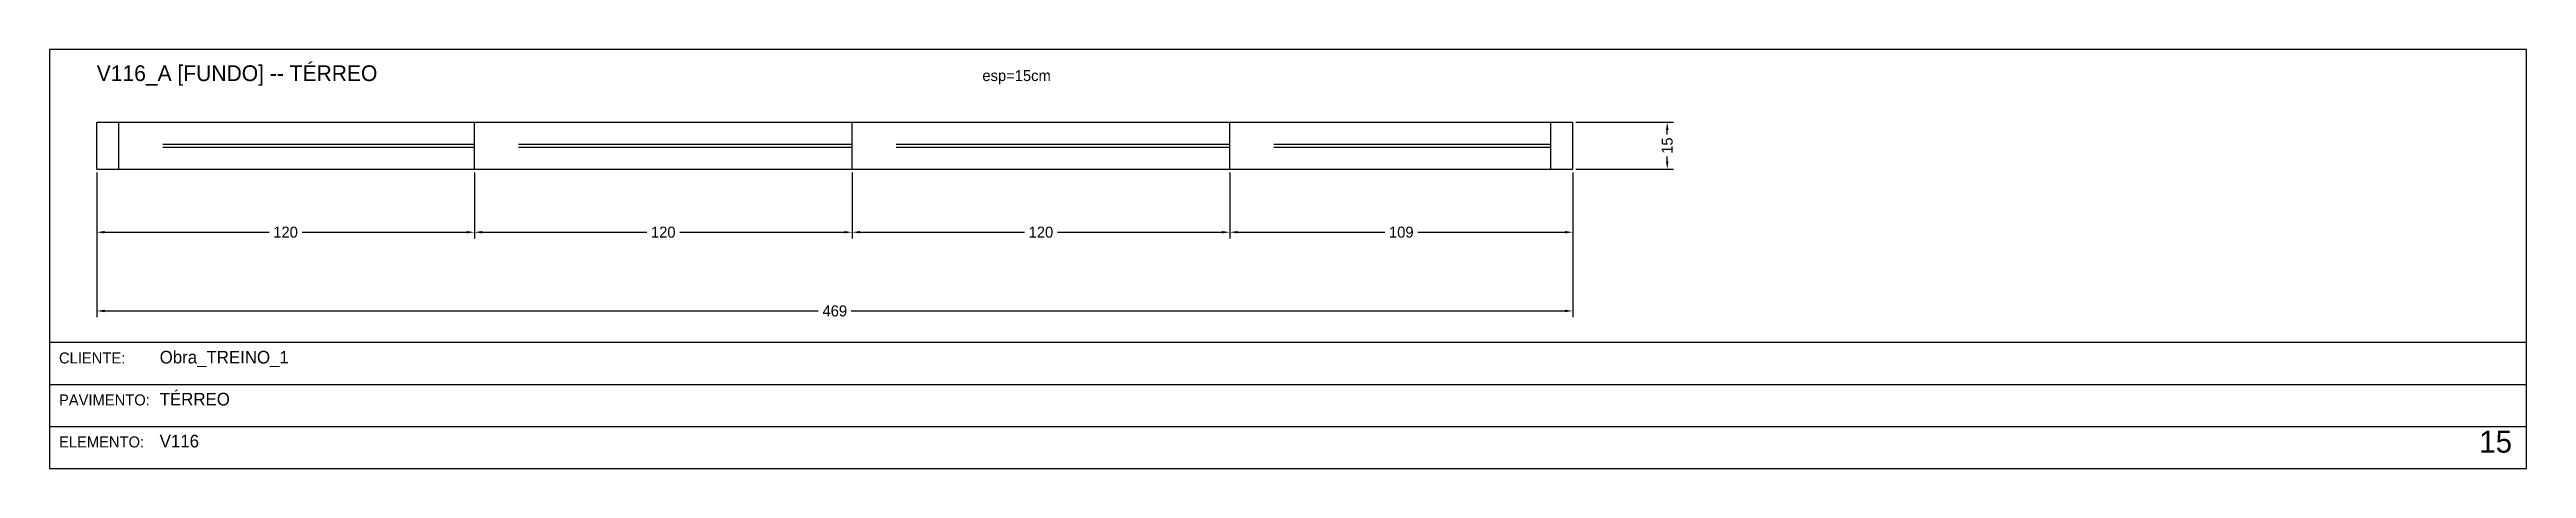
# Model space of a CAD drawing. Header units: metres. Extents: x 0 to 3208, y -1382 to -20.
# Drawn here: x 1614 to 2401, y -612 to -479 of the extents above; entities that cross this region are included whole.
import ezdxf

# ---------------------------------------------------------------- set-up
doc = ezdxf.new("R2010")
doc.units = ezdxf.units.M
for name, color, linetype in [('BORDA_CELULA', 9, 'Continuous'), ('CARIMBO', 9, 'Continuous'), ('COTA', 241, 'Continuous'), ('NOMENCLATURA', 7, 'Continuous'), ('Painéis', 200, 'Continuous'), ('SARR_2.2x7', 40, 'Continuous')]:
    doc.layers.add(name, color=color, linetype=linetype)
doc.dimstyles.new('COTA', dxfattribs={"dimtxt": 3.5, "dimasz": 2.5, "dimexe": 2, "dimexo": 1, "dimgap": 0.9, "dimtad": 1, "dimdec": 0, "dimrnd": 1, "dimcen": 2.5, "dimclrd": 4, "dimclre": 4, "dimclrt": 4, "dimazin": 3, "dimtfac": 1, "dimtmove": 0, "dimatfit": 3})

msp = doc.modelspace()

# ---------------------------------------------------------------- texts
at = {"layer": 'CARIMBO', "color": 2}
for s, p in [('Obra_TREINO_1', (1649, -578.67)), ('TÉRREO', (1649, -592)), ('V116', (1649, -605.33))]:
    msp.add_text(s, height=4, dxfattribs=at).set_placement(p)
at = {"layer": 'CARIMBO', "color": 9}
for s, p in [('CLIENTE:', (1617, -578.67)), ('PAVIMENTO:', (1617, -592)), ('ELEMENTO:', (1617, -605.33))]:
    msp.add_text(s, height=3.5, dxfattribs=at).set_placement(p)
at = {"layer": 'CARIMBO', "color": 3}
msp.add_text('15', height=7, dxfattribs=at).set_placement((2386, -607))
at = {"layer": 'COTA'}
msp.add_text('esp=15cm', height=3.5, dxfattribs=at).set_placement((1910.4, -489))
at = {"layer": 'NOMENCLATURA'}
msp.add_text('V116_A [FUNDO] -- TÉRREO', height=5, dxfattribs=at).set_placement((1629, -489))

# ---------------------------------------------------------------- blocks, each defined once
blk = doc.blocks.new('_CLOSEDFILLED')
at = {"color": 0, "linetype": 'BYBLOCK'}
blk.add_solid([(-1, 0.16), (0, 0), (-1, -0.16)], dxfattribs=at)
blk = doc.blocks.new('*D87')
at = {"color": 4}
for p, q in [((1629, -518), (1629, -539)), ((1749, -518), (1749, -539)), ((1631.5, -537), (1683.75, -537)), ((1694.25, -537), (1746.5, -537))]:
    blk.add_line(p, q, dxfattribs=at)
at = {"layer": 'Defpoints'}
for p in [(1629, -517), (1749, -517), (1629, -537)]:
    blk.add_point(p, dxfattribs=at)
at = {"layer": 'COTA', "color": 4, "xscale": 2.5, "yscale": 2.5, "rotation": 180}
blk.add_blockref('_CLOSEDFILLED', (1629, -537), dxfattribs=at)
at = {"layer": 'COTA', "color": 4, "xscale": 2.5, "yscale": 2.5}
blk.add_blockref('_CLOSEDFILLED', (1749, -537), dxfattribs=at)
at = {"layer": 'COTA', "color": 4, "insert": (1689, -537), "char_height": 3.5, "attachment_point": 5}
blk.add_mtext('120', dxfattribs=at)
blk = doc.blocks.new('*D88')
at = {"color": 4}
for p, q in [((1749, -518), (1749, -539)), ((1869, -518), (1869, -539)), ((1751.5, -537), (1803.75, -537)), ((1814.25, -537), (1866.5, -537))]:
    blk.add_line(p, q, dxfattribs=at)
at = {"layer": 'Defpoints'}
for p in [(1749, -517), (1869, -517), (1749, -537)]:
    blk.add_point(p, dxfattribs=at)
at = {"layer": 'COTA', "color": 4, "xscale": 2.5, "yscale": 2.5, "rotation": 180}
blk.add_blockref('_CLOSEDFILLED', (1749, -537), dxfattribs=at)
at = {"layer": 'COTA', "color": 4, "xscale": 2.5, "yscale": 2.5}
blk.add_blockref('_CLOSEDFILLED', (1869, -537), dxfattribs=at)
at = {"layer": 'COTA', "color": 4, "insert": (1809, -537), "char_height": 3.5, "attachment_point": 5}
blk.add_mtext('120', dxfattribs=at)
blk = doc.blocks.new('*D89')
at = {"color": 4}
for p, q in [((1869, -518), (1869, -539)), ((1989, -518), (1989, -539)), ((1871.5, -537), (1923.75, -537)), ((1934.25, -537), (1986.5, -537))]:
    blk.add_line(p, q, dxfattribs=at)
at = {"layer": 'Defpoints'}
for p in [(1869, -517), (1989, -517), (1869, -537)]:
    blk.add_point(p, dxfattribs=at)
at = {"layer": 'COTA', "color": 4, "xscale": 2.5, "yscale": 2.5, "rotation": 180}
blk.add_blockref('_CLOSEDFILLED', (1869, -537), dxfattribs=at)
at = {"layer": 'COTA', "color": 4, "xscale": 2.5, "yscale": 2.5}
blk.add_blockref('_CLOSEDFILLED', (1989, -537), dxfattribs=at)
at = {"layer": 'COTA', "color": 4, "insert": (1929, -537), "char_height": 3.5, "attachment_point": 5}
blk.add_mtext('120', dxfattribs=at)
blk = doc.blocks.new('*D90')
at = {"color": 4}
for p, q in [((1989, -518), (1989, -539)), ((2098, -518), (2098, -539)), ((1991.5, -537), (2038.25, -537)), ((2048.75, -537), (2095.5, -537))]:
    blk.add_line(p, q, dxfattribs=at)
at = {"layer": 'Defpoints'}
for p in [(1989, -517), (2098, -517), (1989, -537)]:
    blk.add_point(p, dxfattribs=at)
at = {"layer": 'COTA', "color": 4, "xscale": 2.5, "yscale": 2.5, "rotation": 180}
blk.add_blockref('_CLOSEDFILLED', (1989, -537), dxfattribs=at)
at = {"layer": 'COTA', "color": 4, "xscale": 2.5, "yscale": 2.5}
blk.add_blockref('_CLOSEDFILLED', (2098, -537), dxfattribs=at)
at = {"layer": 'COTA', "color": 4, "insert": (2043.5, -537), "char_height": 3.5, "attachment_point": 5}
blk.add_mtext('109', dxfattribs=at)
blk = doc.blocks.new('*D91')
at = {"color": 4}
for p, q in [((1629, -518), (1629, -564)), ((2098, -518), (2098, -564)), ((1631.5, -562), (1858.25, -562)), ((1868.75, -562), (2095.5, -562))]:
    blk.add_line(p, q, dxfattribs=at)
at = {"layer": 'Defpoints'}
for p in [(1629, -517), (2098, -517), (1629, -562)]:
    blk.add_point(p, dxfattribs=at)
at = {"layer": 'COTA', "color": 4, "xscale": 2.5, "yscale": 2.5, "rotation": 180}
blk.add_blockref('_CLOSEDFILLED', (1629, -562), dxfattribs=at)
at = {"layer": 'COTA', "color": 4, "xscale": 2.5, "yscale": 2.5}
blk.add_blockref('_CLOSEDFILLED', (2098, -562), dxfattribs=at)
at = {"layer": 'COTA', "color": 4, "insert": (1863.5, -562), "char_height": 3.5, "attachment_point": 5}
blk.add_mtext('469', dxfattribs=at)
blk = doc.blocks.new('*D92')
at = {"color": 4}
for p, q in [((2099, -502), (2130, -502)), ((2128, -506), (2128, -504.5)), ((2099, -517), (2130, -517)), ((2128, -514.5), (2128, -513))]:
    blk.add_line(p, q, dxfattribs=at)
at = {"layer": 'Defpoints'}
for p in [(2098, -502), (2098, -517), (2128, -517)]:
    blk.add_point(p, dxfattribs=at)
at = {"layer": 'COTA', "color": 4, "xscale": 2.5, "yscale": 2.5}
for p, rotation in [((2128, -502), 90), ((2128, -517), 270)]:
    blk.add_blockref('_CLOSEDFILLED', p, dxfattribs=dict(at, rotation=rotation))
at = {"layer": 'COTA', "color": 4, "insert": (2128, -509.5), "char_height": 3.5, "attachment_point": 5, "rotation": 90}
blk.add_mtext('15', dxfattribs=at)

# ---------------------------------------------------------------- dimensions: what is measured, and where the dimension line sits
at = {"layer": 'COTA'}
dim = msp.add_linear_dim(base=(2128, -517), p1=(2098, -517), p2=(2098, -502), angle=90, dimstyle='COTA', dxfattribs=at)
dim.commit()
dim.dimension.update_dxf_attribs({"geometry": '*D92', "text_midpoint": (2128, -509.5)})
for base, p1, p2, picture, middle in [((1629, -537), (1629, -517), (1749, -517), '*D87', (1689, -537)), ((1629, -562), (1629, -517), (2098, -517), '*D91', (1863.5, -562)), ((1749, -537), (1749, -517), (1869, -517), '*D88', (1809, -537)), ((1869, -537), (1869, -517), (1989, -517), '*D89', (1929, -537)), ((1989, -537), (1989, -517), (2098, -517), '*D90', (2043.5, -537))]:
    dim = msp.add_linear_dim(base=base, p1=p1, p2=p2, dimstyle='COTA', dxfattribs=at)
    dim.commit()
    dim.dimension.update_dxf_attribs({"geometry": picture, "text_midpoint": middle})

# ---------------------------------------------------------------- linework, layer by layer
at = {"layer": 'BORDA_CELULA'}
for points in [[(1614, -612), (2401, -612), (2401, -479), (1614, -479)], [(1614, -612), (2401, -612), (2401, -572), (1614, -572)]]:
    msp.add_lwpolyline(points, close=True, dxfattribs=at)
at = {"layer": 'CARIMBO'}
for p, q in [((1614, -585.33), (2401, -585.33)), ((1614, -598.67), (2401, -598.67)), ((1614, -612), (2401, -612))]:
    msp.add_line(p, q, dxfattribs=at)
at = {"layer": 'Painéis'}
for points in [[(1629, -517), (1629, -502)], [(1629, -502), (1749, -502)], [(1749, -502), (1869, -502)], [(1749, -517), (1749, -502)], [(1869, -502), (1989, -502)], [(1869, -517), (1869, -502)], [(1989, -502), (2098, -502)], [(1989, -517), (1989, -502)], [(2098, -517), (2098, -502)], [(1629, -517), (1749, -517)], [(1749, -517), (1869, -517)], [(1869, -517), (1989, -517)], [(1989, -517), (2098, -517)]]:
    msp.add_lwpolyline(points, dxfattribs=at)
at = {"layer": 'SARR_2.2x7'}
for points in [[(1636, -517), (1636, -502)], [(2091, -517), (2091, -502)], [(1650, -509), (1749, -509)], [(1650, -510), (1749, -510)], [(1763, -509), (1869, -509)], [(1763, -510), (1869, -510)], [(1883, -509), (1989, -509)], [(1883, -510), (1989, -510)], [(2003, -509), (2091, -509)], [(2003, -510), (2091, -510)]]:
    msp.add_lwpolyline(points, dxfattribs=at)

msp.set_redraw_order([(e.dxf.handle, doc.entitydb.next_handle()) for e in msp.query("TEXT MTEXT ATTDEF DIMENSION ARC_DIMENSION")])  # texts and dimensions are drawn at this point

doc.saveas('drawing.dxf')
